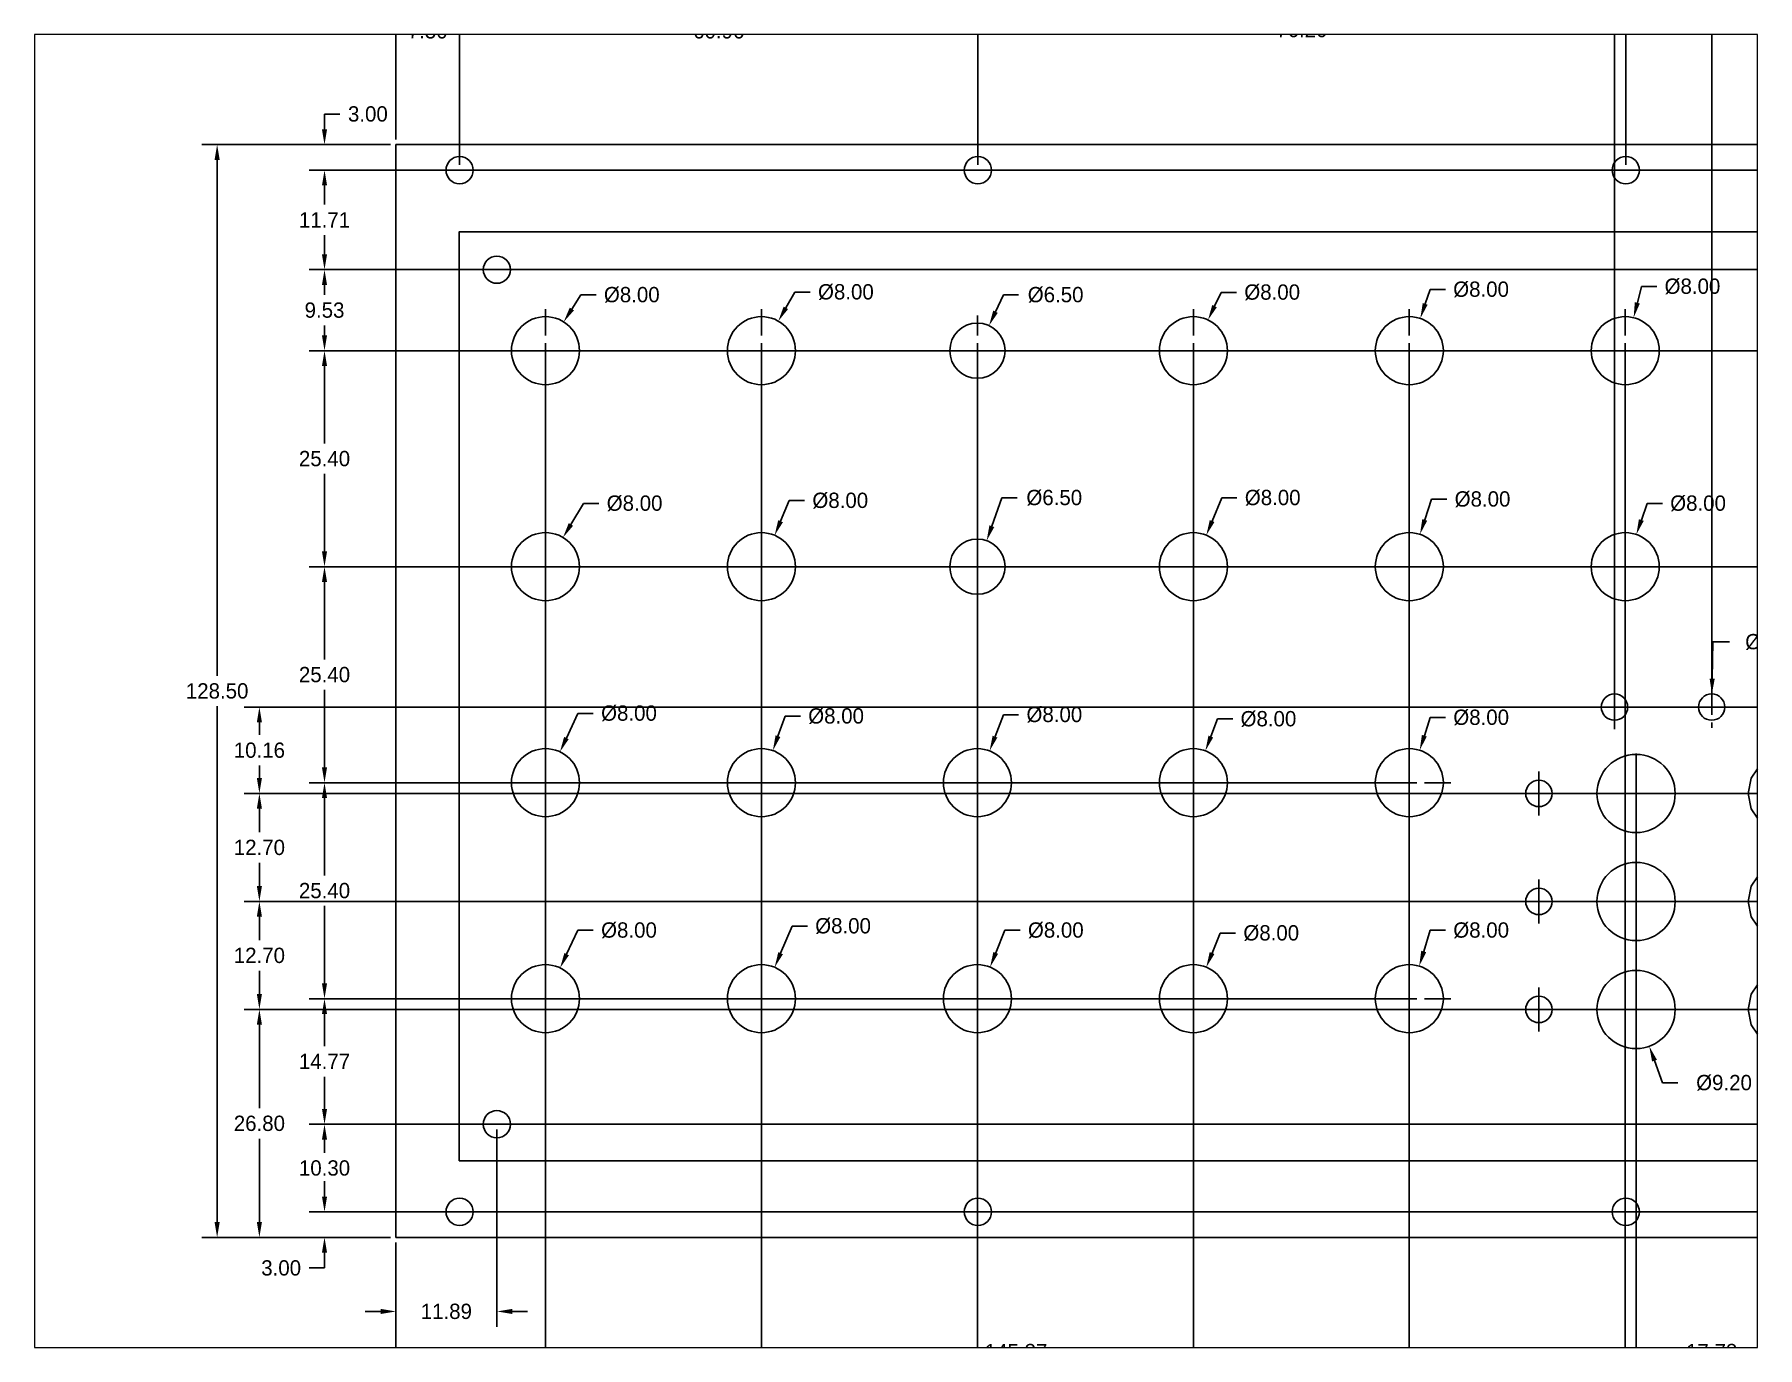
# Paper-space layout 'Sheet2' of a CAD drawing. Header units: millimetres. Extents: x 1.05 to 9.45, y 0.8 to 7.2.
# The model-space entities are those that its viewports show. They can reach past a viewport. Long polylines and large blocks are cut down to what shows.
import ezdxf

# ---------------------------------------------------------------- set-up
doc = ezdxf.new("R2010")
doc.units = ezdxf.units.MM
doc.header["$MEASUREMENT"] = 0
for name, color, linetype in [('Dimensions', 1, 'Continuous'), ('Dimensions 2', 1, 'Continuous'), ('Panel', 7, 'Continuous'), ('PCB', 5, 'Continuous')]:
    doc.layers.add(name, color=color, linetype=linetype)
doc.dimstyles.get("Standard").update_dxf_attribs({"dimscale": 10, "dimtxt": 0.18, "dimasz": 0.18, "dimexe": 0.18, "dimexo": 0.0625, "dimgap": 0.09, "dimtad": 0, "dimtih": 1, "dimtoh": 1, "dimzin": 0, "dimdsep": 46, "dimtxsty": 'Standard', "dimcen": -0.09, "dimadec": 0, "dimazin": 0, "dimtfac": 1, "dimtdec": 4, "dimtofl": 0, "dimtmove": 0, "dimatfit": 3, "dimfxl": 1, "dimtolj": 1, "dimtzin": 0, "dimarcsym": 0})

psp = doc.layouts.new('Sheet2')

msp = doc.modelspace()

# ---------------------------------------------------------------- blocks, each defined once
blk = doc.blocks.new('*D3')
at = {"layer": 'Defpoints', "color": 0}
for p in [(-7.44, 152.81), (-7.44, 128.5), (205.56, 128.5)]:
    blk.add_point(p, dxfattribs=at)
at = {"layer": 'Dimensions', "color": 0, "lineweight": -2}
for p, q in [((-7.44, 129.12), (-7.44, 154.61)), ((205.56, 129.12), (205.56, 154.61)), ((-5.64, 152.81), (94.26, 152.81)), ((203.76, 152.81), (103.86, 152.81))]:
    blk.add_line(p, q, dxfattribs=at)
at = {"layer": 'Dimensions', "color": 0}
for points in [[(-5.64, 153.11), (-5.64, 152.51), (-7.44, 152.81)], [(203.76, 152.51), (203.76, 153.11), (205.56, 152.81)]]:
    blk.add_solid(points, dxfattribs=at)
at = {"layer": 'Dimensions', "color": 0, "insert": (99.06, 152.81), "char_height": 1.8, "attachment_point": 5}
blk.add_mtext('\\A1;213.00', dxfattribs=at)
blk = doc.blocks.new('*D4')
at = {"layer": 'Defpoints', "color": 0}
for p in [(-7.44, 141.87), (-7.44, 128.5), (0.06, 125.5)]:
    blk.add_point(p, dxfattribs=at)
at = {"layer": 'Dimensions', "color": 0, "lineweight": -2}
for p, q in [((-9.24, 141.87), (-11.04, 141.87)), ((-7.44, 129.12), (-7.44, 143.67)), ((0.06, 126.12), (0.06, 143.67)), ((1.86, 141.87), (3.66, 141.87))]:
    blk.add_line(p, q, dxfattribs=at)
at = {"layer": 'Dimensions', "color": 0}
for points in [[(-9.24, 141.57), (-9.24, 142.17), (-7.44, 141.87)], [(1.86, 142.17), (1.86, 141.57), (0.06, 141.87)]]:
    blk.add_solid(points, dxfattribs=at)
at = {"layer": 'Dimensions', "color": 0, "insert": (-3.69, 141.87), "char_height": 1.8, "attachment_point": 5}
blk.add_mtext('\\A1;7.50', dxfattribs=at)
blk = doc.blocks.new('*D5')
at = {"layer": 'Defpoints', "color": 0}
for p in [(0.06, 141.87), (0.06, 125.5), (61.02, 125.5)]:
    blk.add_point(p, dxfattribs=at)
at = {"layer": 'Dimensions', "color": 0, "lineweight": -2}
for p, q in [((0.06, 126.12), (0.06, 143.67)), ((1.86, 141.87), (26.19, 141.87)), ((59.22, 141.87), (34.89, 141.87)), ((61.02, 126.12), (61.02, 143.67))]:
    blk.add_line(p, q, dxfattribs=at)
at = {"layer": 'Dimensions', "color": 0}
for points in [[(1.86, 142.17), (1.86, 141.57), (0.06, 141.87)], [(59.22, 141.57), (59.22, 142.17), (61.02, 141.87)]]:
    blk.add_solid(points, dxfattribs=at)
at = {"layer": 'Dimensions', "color": 0, "insert": (30.54, 141.87), "char_height": 1.8, "attachment_point": 5}
blk.add_mtext('\\A1;60.96', dxfattribs=at)
blk = doc.blocks.new('*D6')
at = {"layer": 'Defpoints', "color": 0}
for p in [(137.22, 142.02), (61.02, 125.5), (137.22, 125.5)]:
    blk.add_point(p, dxfattribs=at)
at = {"layer": 'Dimensions', "color": 0, "lineweight": -2}
for p, q in [((61.02, 126.12), (61.02, 143.82)), ((62.82, 142.02), (94.77, 142.02)), ((135.42, 142.02), (103.47, 142.02)), ((137.22, 126.12), (137.22, 143.82))]:
    blk.add_line(p, q, dxfattribs=at)
at = {"layer": 'Dimensions', "color": 0}
for points in [[(62.82, 142.32), (62.82, 141.72), (61.02, 142.02)], [(135.42, 141.72), (135.42, 142.32), (137.22, 142.02)]]:
    blk.add_solid(points, dxfattribs=at)
at = {"layer": 'Dimensions', "color": 0, "insert": (99.12, 142.02), "char_height": 1.8, "attachment_point": 5}
blk.add_mtext('\\A1;76.20', dxfattribs=at)
blk = doc.blocks.new('*D7')
at = {"layer": 'Defpoints', "color": 0}
for p in [(198.18, 142.02), (137.22, 125.5), (198.18, 125.5)]:
    blk.add_point(p, dxfattribs=at)
at = {"layer": 'Dimensions', "color": 0, "lineweight": -2}
for p, q in [((137.22, 126.12), (137.22, 143.82)), ((139.02, 142.02), (163.35, 142.02)), ((196.38, 142.02), (172.05, 142.02)), ((198.18, 126.12), (198.18, 143.82))]:
    blk.add_line(p, q, dxfattribs=at)
at = {"layer": 'Dimensions', "color": 0}
for points in [[(139.02, 142.32), (139.02, 141.72), (137.22, 142.02)], [(196.38, 141.72), (196.38, 142.32), (198.18, 142.02)]]:
    blk.add_solid(points, dxfattribs=at)
at = {"layer": 'Dimensions', "color": 0, "insert": (167.7, 142.02), "char_height": 1.8, "attachment_point": 5}
blk.add_mtext('\\A1;60.96', dxfattribs=at)
blk = doc.blocks.new('*D9')
at = {"layer": 'Defpoints', "color": 0}
for p in [(-15.83, 128.5), (-7.44, 128.5), (198.18, 125.5)]:
    blk.add_point(p, dxfattribs=at)
at = {"layer": 'Dimensions', "color": 0, "lineweight": -2}
for p, q in [((-15.83, 132.1), (-14.03, 132.1)), ((-15.83, 130.3), (-15.83, 132.1)), ((-8.07, 128.5), (-17.63, 128.5)), ((197.56, 125.5), (-17.63, 125.5)), ((-15.83, 123.7), (-15.83, 121.9))]:
    blk.add_line(p, q, dxfattribs=at)
at = {"layer": 'Dimensions', "color": 0}
for points in [[(-16.13, 130.3), (-15.53, 130.3), (-15.83, 128.5)], [(-15.53, 123.7), (-16.13, 123.7), (-15.83, 125.5)]]:
    blk.add_solid(points, dxfattribs=at)
at = {"layer": 'Dimensions', "color": 0, "insert": (-10.73, 132.1), "char_height": 1.8, "attachment_point": 5}
blk.add_mtext('\\A1;3.00', dxfattribs=at)
blk = doc.blocks.new('*D10')
at = {"layer": 'Defpoints', "color": 0}
for p in [(198.18, 125.5), (-15.83, 113.8), (193.68, 113.8)]:
    blk.add_point(p, dxfattribs=at)
at = {"layer": 'Dimensions', "color": 0, "lineweight": -2}
for p, q in [((197.56, 125.5), (-17.63, 125.5)), ((-15.83, 123.7), (-15.83, 121.45)), ((-15.83, 115.59), (-15.83, 117.85)), ((193.05, 113.8), (-17.63, 113.8))]:
    blk.add_line(p, q, dxfattribs=at)
at = {"layer": 'Dimensions', "color": 0}
for points in [[(-15.53, 123.7), (-16.13, 123.7), (-15.83, 125.5)], [(-16.13, 115.59), (-15.53, 115.59), (-15.83, 113.8)]]:
    blk.add_solid(points, dxfattribs=at)
at = {"layer": 'Dimensions', "color": 0, "insert": (-15.83, 119.65), "char_height": 1.8, "attachment_point": 5}
blk.add_mtext('\\A1;11.71', dxfattribs=at)
blk = doc.blocks.new('*D11')
at = {"layer": 'Defpoints', "color": 0}
for p in [(193.68, 113.8), (-15.83, 104.27), (177.8, 104.27)]:
    blk.add_point(p, dxfattribs=at)
at = {"layer": 'Dimensions', "color": 0, "lineweight": -2}
for p, q in [((193.05, 113.8), (-17.63, 113.8)), ((-15.83, 112), (-15.83, 110.83)), ((-15.83, 106.07), (-15.83, 107.23)), ((177.18, 104.27), (-17.63, 104.27))]:
    blk.add_line(p, q, dxfattribs=at)
at = {"layer": 'Dimensions', "color": 0}
for points in [[(-15.53, 112), (-16.13, 112), (-15.83, 113.8)], [(-16.13, 106.07), (-15.53, 106.07), (-15.83, 104.27)]]:
    blk.add_solid(points, dxfattribs=at)
at = {"layer": 'Dimensions', "color": 0, "insert": (-15.83, 109.03), "char_height": 1.8, "attachment_point": 5}
blk.add_mtext('\\A1;9.53', dxfattribs=at)
blk = doc.blocks.new('*D12')
at = {"layer": 'Defpoints', "color": 0}
for p in [(-15.83, 104.27), (177.8, 104.27), (157.48, 78.87)]:
    blk.add_point(p, dxfattribs=at)
at = {"layer": 'Dimensions', "color": 0, "lineweight": -2}
for p, q in [((177.18, 104.27), (-17.63, 104.27)), ((-15.83, 102.47), (-15.83, 93.37)), ((-15.83, 80.67), (-15.83, 89.77)), ((156.85, 78.87), (-17.63, 78.87))]:
    blk.add_line(p, q, dxfattribs=at)
at = {"layer": 'Dimensions', "color": 0}
for points in [[(-15.53, 102.47), (-16.13, 102.47), (-15.83, 104.27)], [(-16.13, 80.67), (-15.53, 80.67), (-15.83, 78.87)]]:
    blk.add_solid(points, dxfattribs=at)
at = {"layer": 'Dimensions', "color": 0, "insert": (-15.83, 91.57), "char_height": 1.8, "attachment_point": 5}
blk.add_mtext('\\A1;25.40', dxfattribs=at)
blk = doc.blocks.new('*D13')
at = {"layer": 'Defpoints', "color": 0}
for p in [(157.48, 78.87), (-15.83, 53.47), (111.76, 53.47)]:
    blk.add_point(p, dxfattribs=at)
at = {"layer": 'Dimensions', "color": 0, "lineweight": -2}
for p, q in [((156.85, 78.87), (-17.63, 78.87)), ((-15.83, 77.07), (-15.83, 67.97)), ((-15.83, 55.27), (-15.83, 64.37)), ((111.14, 53.47), (-17.63, 53.47))]:
    blk.add_line(p, q, dxfattribs=at)
at = {"layer": 'Dimensions', "color": 0}
for points in [[(-15.53, 77.07), (-16.13, 77.07), (-15.83, 78.87)], [(-16.13, 55.27), (-15.53, 55.27), (-15.83, 53.47)]]:
    blk.add_solid(points, dxfattribs=at)
at = {"layer": 'Dimensions', "color": 0, "insert": (-15.83, 66.17), "char_height": 1.8, "attachment_point": 5}
blk.add_mtext('\\A1;25.40', dxfattribs=at)
blk = doc.blocks.new('*D14')
at = {"layer": 'Defpoints', "color": 0}
for p in [(-15.83, 53.47), (111.76, 53.47), (111.76, 28.07)]:
    blk.add_point(p, dxfattribs=at)
at = {"layer": 'Dimensions', "color": 0, "lineweight": -2}
for p, q in [((111.14, 53.47), (-17.63, 53.47)), ((-15.83, 51.67), (-15.83, 42.57)), ((-15.83, 29.87), (-15.83, 38.97)), ((111.14, 28.07), (-17.63, 28.07))]:
    blk.add_line(p, q, dxfattribs=at)
at = {"layer": 'Dimensions', "color": 0}
for points in [[(-15.53, 51.67), (-16.13, 51.67), (-15.83, 53.47)], [(-16.13, 29.87), (-15.53, 29.87), (-15.83, 28.07)]]:
    blk.add_solid(points, dxfattribs=at)
at = {"layer": 'Dimensions', "color": 0, "insert": (-15.83, 40.77), "char_height": 1.8, "attachment_point": 5}
blk.add_mtext('\\A1;25.40', dxfattribs=at)
blk = doc.blocks.new('*D15')
at = {"layer": 'Defpoints', "color": 0}
for p in [(-15.83, 13.3), (193.68, 13.3), (198.18, 3)]:
    blk.add_point(p, dxfattribs=at)
at = {"layer": 'Dimensions', "color": 0, "lineweight": -2}
for p, q in [((193.05, 13.3), (-17.63, 13.3)), ((-15.83, 11.5), (-15.83, 9.95)), ((-15.83, 4.8), (-15.83, 6.35)), ((197.56, 3), (-17.63, 3))]:
    blk.add_line(p, q, dxfattribs=at)
at = {"layer": 'Dimensions', "color": 0}
for points in [[(-15.53, 11.5), (-16.13, 11.5), (-15.83, 13.3)], [(-16.13, 4.8), (-15.53, 4.8), (-15.83, 3)]]:
    blk.add_solid(points, dxfattribs=at)
at = {"layer": 'Dimensions', "color": 0, "insert": (-15.83, 8.15), "char_height": 1.8, "attachment_point": 5}
blk.add_mtext('\\A1;10.30', dxfattribs=at)
blk = doc.blocks.new('*D16')
at = {"layer": 'Defpoints', "color": 0}
for p in [(198.18, 3), (-15.83, 0), (-7.44, 0)]:
    blk.add_point(p, dxfattribs=at)
at = {"layer": 'Dimensions', "color": 0, "lineweight": -2}
for p, q in [((-15.83, 4.8), (-15.83, 6.6)), ((197.56, 3), (-17.63, 3)), ((-8.06, 0), (-17.63, 0)), ((-15.83, -1.8), (-15.83, -3.6)), ((-15.83, -3.6), (-17.63, -3.6))]:
    blk.add_line(p, q, dxfattribs=at)
at = {"layer": 'Dimensions', "color": 0}
for points in [[(-16.13, 4.8), (-15.53, 4.8), (-15.83, 3)], [(-15.53, -1.8), (-16.13, -1.8), (-15.83, 0)]]:
    blk.add_solid(points, dxfattribs=at)
at = {"layer": 'Dimensions', "color": 0, "insert": (-20.93, -3.6), "char_height": 1.8, "attachment_point": 5}
blk.add_mtext('\\A1;3.00', dxfattribs=at)
blk = doc.blocks.new('*D17')
at = {"layer": 'Defpoints', "color": 0}
for p in [(-28.46, 128.5), (-7.44, 128.5), (-7.44, 0)]:
    blk.add_point(p, dxfattribs=at)
at = {"layer": 'Dimensions', "color": 0, "lineweight": -2}
for p, q in [((-8.06, 128.5), (-30.26, 128.5)), ((-28.46, 126.7), (-28.46, 66.05)), ((-28.46, 1.8), (-28.46, 62.45)), ((-8.06, 0), (-30.26, 0))]:
    blk.add_line(p, q, dxfattribs=at)
at = {"layer": 'Dimensions', "color": 0}
for points in [[(-28.16, 126.7), (-28.76, 126.7), (-28.46, 128.5)], [(-28.76, 1.8), (-28.16, 1.8), (-28.46, 0)]]:
    blk.add_solid(points, dxfattribs=at)
at = {"layer": 'Dimensions', "color": 0, "insert": (-28.46, 64.25), "char_height": 1.8, "attachment_point": 5}
blk.add_mtext('\\A1;128.50', dxfattribs=at)
blk = doc.blocks.new('*D18')
at = {"layer": 'Defpoints', "color": 0}
for p in [(4.45, 13.3), (-7.44, 0), (-7.44, -8.71)]:
    blk.add_point(p, dxfattribs=at)
at = {"layer": 'Dimensions', "color": 0, "lineweight": -2}
for p, q in [((4.45, 12.68), (4.45, -10.51)), ((-7.44, -0.62), (-7.44, -10.51)), ((-9.24, -8.71), (-11.04, -8.71)), ((6.25, -8.71), (8.05, -8.71))]:
    blk.add_line(p, q, dxfattribs=at)
at = {"layer": 'Dimensions', "color": 0}
for points in [[(-9.24, -9.01), (-9.24, -8.41), (-7.44, -8.71)], [(6.25, -8.41), (6.25, -9.01), (4.45, -8.71)]]:
    blk.add_solid(points, dxfattribs=at)
at = {"layer": 'Dimensions', "color": 0, "insert": (-1.5, -8.71), "char_height": 1.8, "attachment_point": 5}
blk.add_mtext('\\A1;11.89', dxfattribs=at)
blk = doc.blocks.new('*D20')
at = {"layer": 'Defpoints', "color": 0}
for p in [(10.16, 104.27), (-7.44, 0), (-7.44, -18.59)]:
    blk.add_point(p, dxfattribs=at)
at = {"layer": 'Dimensions', "color": 0, "lineweight": -2}
for p, q in [((10.16, 103.64), (10.16, -20.39)), ((-7.44, -0.62), (-7.44, -20.39)), ((-5.64, -18.59), (-2.69, -18.59)), ((8.36, -18.59), (5.41, -18.59))]:
    blk.add_line(p, q, dxfattribs=at)
at = {"layer": 'Dimensions', "color": 0}
for points in [[(-5.64, -18.29), (-5.64, -18.89), (-7.44, -18.59)], [(8.36, -18.89), (8.36, -18.29), (10.16, -18.59)]]:
    blk.add_solid(points, dxfattribs=at)
at = {"layer": 'Dimensions', "color": 0, "insert": (1.36, -18.59), "char_height": 1.8, "attachment_point": 5}
blk.add_mtext('\\A1;17.60', dxfattribs=at)
blk = doc.blocks.new('*D21')
at = {"layer": 'Defpoints', "color": 0}
for p in [(10.16, 104.27), (35.56, 104.27), (35.56, -14.59)]:
    blk.add_point(p, dxfattribs=at)
at = {"layer": 'Dimensions', "color": 0, "lineweight": -2}
for p, q in [((10.16, 103.64), (10.16, -16.39)), ((35.56, 103.64), (35.56, -16.39)), ((11.96, -14.59), (18.51, -14.59)), ((33.76, -14.59), (27.21, -14.59))]:
    blk.add_line(p, q, dxfattribs=at)
at = {"layer": 'Dimensions', "color": 0}
for points in [[(11.96, -14.29), (11.96, -14.89), (10.16, -14.59)], [(33.76, -14.89), (33.76, -14.29), (35.56, -14.59)]]:
    blk.add_solid(points, dxfattribs=at)
at = {"layer": 'Dimensions', "color": 0, "insert": (22.86, -14.59), "char_height": 1.8, "attachment_point": 5}
blk.add_mtext('\\A1;25.40', dxfattribs=at)
blk = doc.blocks.new('*D22')
at = {"layer": 'Defpoints', "color": 0}
for p in [(35.56, 104.27), (60.96, 104.27), (60.96, -14.59)]:
    blk.add_point(p, dxfattribs=at)
at = {"layer": 'Dimensions', "color": 0, "lineweight": -2}
for p, q in [((35.56, 103.64), (35.56, -16.39)), ((60.96, 103.64), (60.96, -16.39)), ((37.36, -14.59), (43.91, -14.59)), ((59.16, -14.59), (52.61, -14.59))]:
    blk.add_line(p, q, dxfattribs=at)
at = {"layer": 'Dimensions', "color": 0}
for points in [[(37.36, -14.29), (37.36, -14.89), (35.56, -14.59)], [(59.16, -14.89), (59.16, -14.29), (60.96, -14.59)]]:
    blk.add_solid(points, dxfattribs=at)
at = {"layer": 'Dimensions', "color": 0, "insert": (48.26, -14.59), "char_height": 1.8, "attachment_point": 5}
blk.add_mtext('\\A1;25.40', dxfattribs=at)
blk = doc.blocks.new('*D23')
at = {"layer": 'Defpoints', "color": 0}
for p in [(60.96, 104.27), (86.36, 104.27), (86.36, -14.44)]:
    blk.add_point(p, dxfattribs=at)
at = {"layer": 'Dimensions', "color": 0, "lineweight": -2}
for p, q in [((60.96, 103.64), (60.96, -16.24)), ((86.36, 103.64), (86.36, -16.24)), ((62.76, -14.44), (69.31, -14.44)), ((84.56, -14.44), (78.01, -14.44))]:
    blk.add_line(p, q, dxfattribs=at)
at = {"layer": 'Dimensions', "color": 0}
for points in [[(62.76, -14.14), (62.76, -14.74), (60.96, -14.44)], [(84.56, -14.74), (84.56, -14.14), (86.36, -14.44)]]:
    blk.add_solid(points, dxfattribs=at)
at = {"layer": 'Dimensions', "color": 0, "insert": (73.66, -14.44), "char_height": 1.8, "attachment_point": 5}
blk.add_mtext('\\A1;25.40', dxfattribs=at)
blk = doc.blocks.new('*D24')
at = {"layer": 'Defpoints', "color": 0}
for p in [(86.36, 104.27), (111.76, 104.27), (86.36, -14.44)]:
    blk.add_point(p, dxfattribs=at)
at = {"layer": 'Dimensions', "color": 0, "lineweight": -2}
for p, q in [((86.36, 103.64), (86.36, -16.24)), ((111.76, 103.64), (111.76, -16.24)), ((88.16, -14.44), (94.71, -14.44)), ((109.96, -14.44), (103.41, -14.44))]:
    blk.add_line(p, q, dxfattribs=at)
at = {"layer": 'Dimensions', "color": 0}
for points in [[(88.16, -14.14), (88.16, -14.74), (86.36, -14.44)], [(109.96, -14.74), (109.96, -14.14), (111.76, -14.44)]]:
    blk.add_solid(points, dxfattribs=at)
at = {"layer": 'Dimensions', "color": 0, "insert": (99.06, -14.44), "char_height": 1.8, "attachment_point": 5}
blk.add_mtext('\\A1;25.40', dxfattribs=at)
blk = doc.blocks.new('*D25')
at = {"layer": 'Defpoints', "color": 0}
for p in [(111.76, 104.27), (137.16, 104.27), (111.76, -14.44)]:
    blk.add_point(p, dxfattribs=at)
at = {"layer": 'Dimensions', "color": 0, "lineweight": -2}
for p, q in [((111.76, 103.64), (111.76, -16.24)), ((137.16, 103.64), (137.16, -16.24)), ((113.56, -14.44), (120.11, -14.44)), ((135.36, -14.44), (128.81, -14.44))]:
    blk.add_line(p, q, dxfattribs=at)
at = {"layer": 'Dimensions', "color": 0}
for points in [[(113.56, -14.14), (113.56, -14.74), (111.76, -14.44)], [(135.36, -14.74), (135.36, -14.14), (137.16, -14.44)]]:
    blk.add_solid(points, dxfattribs=at)
at = {"layer": 'Dimensions', "color": 0, "insert": (124.46, -14.44), "char_height": 1.8, "attachment_point": 5}
blk.add_mtext('\\A1;25.40', dxfattribs=at)
blk = doc.blocks.new('*D26')
at = {"layer": 'Defpoints', "color": 0}
for p in [(137.16, 104.27), (157.48, 104.27), (137.16, -14.44)]:
    blk.add_point(p, dxfattribs=at)
at = {"layer": 'Dimensions', "color": 0, "lineweight": -2}
for p, q in [((137.16, 103.64), (137.16, -16.24)), ((157.48, 103.64), (157.48, -16.24)), ((138.96, -14.44), (142.97, -14.44)), ((155.68, -14.44), (151.67, -14.44))]:
    blk.add_line(p, q, dxfattribs=at)
at = {"layer": 'Dimensions', "color": 0}
for points in [[(138.96, -14.14), (138.96, -14.74), (137.16, -14.44)], [(155.68, -14.74), (155.68, -14.14), (157.48, -14.44)]]:
    blk.add_solid(points, dxfattribs=at)
at = {"layer": 'Dimensions', "color": 0, "insert": (147.32, -14.44), "char_height": 1.8, "attachment_point": 5}
blk.add_mtext('\\A1;20.32', dxfattribs=at)
blk = doc.blocks.new('*D29')
at = {"layer": 'Defpoints', "color": 0}
for p in [(158.75, 62.36), (-23.49, 52.2), (156.21, 52.2)]:
    blk.add_point(p, dxfattribs=at)
at = {"layer": 'Dimensions 2', "color": 0, "lineweight": -2}
for p, q in [((158.12, 62.36), (-25.29, 62.36)), ((-23.49, 60.56), (-23.49, 59.08)), ((-23.49, 54), (-23.49, 55.48)), ((155.59, 52.2), (-25.29, 52.2))]:
    blk.add_line(p, q, dxfattribs=at)
at = {"layer": 'Dimensions 2', "color": 0}
for points in [[(-23.19, 60.56), (-23.79, 60.56), (-23.49, 62.36)], [(-23.79, 54), (-23.19, 54), (-23.49, 52.2)]]:
    blk.add_solid(points, dxfattribs=at)
at = {"layer": 'Dimensions 2', "color": 0, "insert": (-23.49, 57.28), "char_height": 1.8, "attachment_point": 5}
blk.add_mtext('\\A1;10.16', dxfattribs=at)
blk = doc.blocks.new('*D30')
at = {"layer": 'Defpoints', "color": 0}
for p in [(156.21, 52.2), (-23.49, 39.5), (156.21, 39.5)]:
    blk.add_point(p, dxfattribs=at)
at = {"layer": 'Dimensions 2', "color": 0, "lineweight": -2}
for p, q in [((155.59, 52.2), (-25.29, 52.2)), ((-23.49, 50.4), (-23.49, 47.65)), ((-23.49, 41.3), (-23.49, 44.05)), ((155.59, 39.5), (-25.29, 39.5))]:
    blk.add_line(p, q, dxfattribs=at)
at = {"layer": 'Dimensions 2', "color": 0}
for points in [[(-23.19, 50.4), (-23.79, 50.4), (-23.49, 52.2)], [(-23.79, 41.3), (-23.19, 41.3), (-23.49, 39.5)]]:
    blk.add_solid(points, dxfattribs=at)
at = {"layer": 'Dimensions 2', "color": 0, "insert": (-23.49, 45.85), "char_height": 1.8, "attachment_point": 5}
blk.add_mtext('\\A1;12.70', dxfattribs=at)
blk = doc.blocks.new('*D31')
at = {"layer": 'Defpoints', "color": 0}
for p in [(-23.49, 39.5), (156.21, 39.5), (156.21, 26.8)]:
    blk.add_point(p, dxfattribs=at)
at = {"layer": 'Dimensions 2', "color": 0, "lineweight": -2}
for p, q in [((155.59, 39.5), (-25.29, 39.5)), ((-23.49, 37.7), (-23.49, 34.95)), ((-23.49, 28.6), (-23.49, 31.35)), ((155.59, 26.8), (-25.29, 26.8))]:
    blk.add_line(p, q, dxfattribs=at)
at = {"layer": 'Dimensions 2', "color": 0}
for points in [[(-23.19, 37.7), (-23.79, 37.7), (-23.49, 39.5)], [(-23.79, 28.6), (-23.19, 28.6), (-23.49, 26.8)]]:
    blk.add_solid(points, dxfattribs=at)
at = {"layer": 'Dimensions 2', "color": 0, "insert": (-23.49, 33.15), "char_height": 1.8, "attachment_point": 5}
blk.add_mtext('\\A1;12.70', dxfattribs=at)
blk = doc.blocks.new('*D32')
at = {"layer": 'Defpoints', "color": 0}
for p in [(-7.44, 143.93), (-7.44, 128.5), (135.89, 62.36)]:
    blk.add_point(p, dxfattribs=at)
at = {"layer": 'Dimensions 2', "color": 0, "lineweight": -2}
for p, q in [((-7.44, 129.12), (-7.44, 145.73)), ((-5.64, 143.93), (59.13, 143.93)), ((134.09, 143.93), (69.33, 143.93)), ((135.89, 62.98), (135.89, 145.73))]:
    blk.add_line(p, q, dxfattribs=at)
at = {"layer": 'Dimensions 2', "color": 0}
for points in [[(-5.64, 144.23), (-5.64, 143.63), (-7.44, 143.93)], [(134.09, 143.63), (134.09, 144.23), (135.89, 143.93)]]:
    blk.add_solid(points, dxfattribs=at)
at = {"layer": 'Dimensions 2', "color": 0, "insert": (64.23, 143.93), "char_height": 1.8, "attachment_point": 5}
blk.add_mtext('\\A1;143.33', dxfattribs=at)
blk = doc.blocks.new('*D33')
at = {"layer": 'Defpoints', "color": 0}
for p in [(138.43, 52.2), (-7.44, 0), (-7.44, -13.44)]:
    blk.add_point(p, dxfattribs=at)
at = {"layer": 'Dimensions 2', "color": 0, "lineweight": -2}
for p, q in [((138.43, 51.58), (138.43, -15.24)), ((-7.44, -0.62), (-7.44, -15.24)), ((-5.64, -13.44), (60.39, -13.44)), ((136.63, -13.44), (70.59, -13.44))]:
    blk.add_line(p, q, dxfattribs=at)
at = {"layer": 'Dimensions 2', "color": 0}
for points in [[(-5.64, -13.14), (-5.64, -13.74), (-7.44, -13.44)], [(136.63, -13.74), (136.63, -13.14), (138.43, -13.44)]]:
    blk.add_solid(points, dxfattribs=at)
at = {"layer": 'Dimensions 2', "color": 0, "insert": (65.5, -13.44), "char_height": 1.8, "attachment_point": 5}
blk.add_mtext('\\A1;145.87', dxfattribs=at)
blk = doc.blocks.new('*D42')
at = {"layer": 'Defpoints', "color": 0}
for p in [(12.3, 107.65), (8.02, 100.89)]:
    blk.add_point(p, dxfattribs=at)
at = {"layer": 'Dimensions', "color": 0, "lineweight": -2}
for p, q in [((14.31, 110.83), (13.26, 109.17)), ((16.11, 110.83), (14.31, 110.83))]:
    blk.add_line(p, q, dxfattribs=at)
at = {"layer": 'Dimensions', "color": 0}
for p, q in [((10.16, 106.07), (10.16, 109.17)), ((8.36, 104.27), (5.26, 104.27)), ((9.26, 104.27), (11.06, 104.27)), ((10.16, 103.37), (10.16, 105.17)), ((11.96, 104.27), (15.06, 104.27)), ((10.16, 102.47), (10.16, 99.37))]:
    blk.add_line(p, q, dxfattribs=at)
blk.add_solid([(13.01, 109.33), (13.51, 109.01), (12.3, 107.65)], dxfattribs=at)
at = {"layer": 'Dimensions', "color": 0, "insert": (20.31, 110.83), "char_height": 1.8, "attachment_point": 5}
blk.add_mtext('\\A1;%%c8.00', dxfattribs=at)
blk = doc.blocks.new('*D43')
at = {"layer": 'Defpoints', "color": 0}
for p in [(62.33, 107.22), (59.59, 101.32)]:
    blk.add_point(p, dxfattribs=at)
at = {"layer": 'Dimensions', "color": 0, "lineweight": -2}
for p, q in [((64.01, 110.83), (63.09, 108.85)), ((65.81, 110.83), (64.01, 110.83))]:
    blk.add_line(p, q, dxfattribs=at)
at = {"layer": 'Dimensions', "color": 0}
for p, q in [((60.96, 106.07), (60.96, 108.42)), ((59.16, 104.27), (56.81, 104.27)), ((60.06, 104.27), (61.86, 104.27)), ((60.96, 103.37), (60.96, 105.17)), ((62.76, 104.27), (65.11, 104.27)), ((60.96, 102.47), (60.96, 100.12))]:
    blk.add_line(p, q, dxfattribs=at)
blk.add_solid([(62.82, 108.98), (63.36, 108.72), (62.33, 107.22)], dxfattribs=at)
at = {"layer": 'Dimensions', "color": 0, "insert": (70.16, 110.83), "char_height": 1.8, "attachment_point": 5}
blk.add_mtext('\\A1;%%c6.50', dxfattribs=at)
blk = doc.blocks.new('*D44')
at = {"layer": 'Defpoints', "color": 0}
for p in [(62.05, 81.93), (59.87, 75.81)]:
    blk.add_point(p, dxfattribs=at)
at = {"layer": 'Dimensions', "color": 0, "lineweight": -2}
for p, q in [((63.85, 86.97), (62.66, 83.63)), ((65.65, 86.97), (63.85, 86.97))]:
    blk.add_line(p, q, dxfattribs=at)
at = {"layer": 'Dimensions', "color": 0}
for p, q in [((60.96, 80.67), (60.96, 83.02)), ((60.96, 77.97), (60.96, 79.77)), ((59.16, 78.87), (56.81, 78.87)), ((60.06, 78.87), (61.86, 78.87)), ((60.96, 77.07), (60.96, 74.72)), ((62.76, 78.87), (65.11, 78.87))]:
    blk.add_line(p, q, dxfattribs=at)
blk.add_solid([(62.37, 83.73), (62.94, 83.53), (62.05, 81.93)], dxfattribs=at)
at = {"layer": 'Dimensions', "color": 0, "insert": (70, 86.97), "char_height": 1.8, "attachment_point": 5}
blk.add_mtext('\\A1;%%c6.50', dxfattribs=at)
blk = doc.blocks.new('*D45')
at = {"layer": 'Defpoints', "color": 0}
for p in [(158.71, 107.28), (156.25, 101.26)]:
    blk.add_point(p, dxfattribs=at)
at = {"layer": 'Dimensions', "color": 0, "lineweight": -2}
for p, q in [((160.29, 111.16), (159.39, 108.95)), ((162.09, 111.16), (160.29, 111.16))]:
    blk.add_line(p, q, dxfattribs=at)
at = {"layer": 'Dimensions', "color": 0}
for p, q in [((157.48, 106.07), (157.48, 108.42)), ((155.68, 104.27), (153.33, 104.27)), ((156.58, 104.27), (158.38, 104.27)), ((157.48, 103.37), (157.48, 105.17)), ((159.28, 104.27), (161.63, 104.27)), ((157.48, 102.47), (157.48, 100.12))]:
    blk.add_line(p, q, dxfattribs=at)
blk.add_solid([(159.11, 109.06), (159.66, 108.83), (158.71, 107.28)], dxfattribs=at)
at = {"layer": 'Dimensions', "color": 0, "insert": (166.44, 111.16), "char_height": 1.8, "attachment_point": 5}
blk.add_mtext('\\A1;%%c6.50', dxfattribs=at)
blk = doc.blocks.new('*D46')
at = {"layer": 'Defpoints', "color": 0}
for p in [(158.6, 81.92), (156.36, 75.82)]:
    blk.add_point(p, dxfattribs=at)
at = {"layer": 'Dimensions', "color": 0, "lineweight": -2}
for p, q in [((160.45, 86.97), (159.22, 83.61)), ((162.25, 86.97), (160.45, 86.97))]:
    blk.add_line(p, q, dxfattribs=at)
at = {"layer": 'Dimensions', "color": 0}
for p, q in [((157.48, 80.67), (157.48, 83.02)), ((157.48, 77.97), (157.48, 79.77)), ((155.68, 78.87), (153.33, 78.87)), ((156.58, 78.87), (158.38, 78.87)), ((157.48, 77.07), (157.48, 74.72)), ((159.28, 78.87), (161.63, 78.87))]:
    blk.add_line(p, q, dxfattribs=at)
blk.add_solid([(158.94, 83.71), (159.5, 83.51), (158.6, 81.92)], dxfattribs=at)
at = {"layer": 'Dimensions', "color": 0, "insert": (166.6, 86.97), "char_height": 1.8, "attachment_point": 5}
blk.add_mtext('\\A1;%%c6.50', dxfattribs=at)
blk = doc.blocks.new('*D47')
at = {"layer": 'Defpoints', "color": 0}
for p in [(37.54, 107.74), (33.58, 100.8)]:
    blk.add_point(p, dxfattribs=at)
at = {"layer": 'Dimensions', "color": 0, "lineweight": -2}
for p, q in [((39.49, 111.16), (38.43, 109.31)), ((41.29, 111.16), (39.49, 111.16))]:
    blk.add_line(p, q, dxfattribs=at)
at = {"layer": 'Dimensions', "color": 0}
for p, q in [((35.56, 106.07), (35.56, 109.17)), ((33.76, 104.27), (30.66, 104.27)), ((34.66, 104.27), (36.46, 104.27)), ((35.56, 103.37), (35.56, 105.17)), ((37.36, 104.27), (40.46, 104.27)), ((35.56, 102.47), (35.56, 99.37))]:
    blk.add_line(p, q, dxfattribs=at)
blk.add_solid([(38.17, 109.46), (38.69, 109.16), (37.54, 107.74)], dxfattribs=at)
at = {"layer": 'Dimensions', "color": 0, "insert": (45.49, 111.16), "char_height": 1.8, "attachment_point": 5}
blk.add_mtext('\\A1;%%c8.00', dxfattribs=at)
blk = doc.blocks.new('*D48')
at = {"layer": 'Defpoints', "color": 0}
for p in [(88.08, 107.88), (84.64, 100.66)]:
    blk.add_point(p, dxfattribs=at)
at = {"layer": 'Dimensions', "color": 0, "lineweight": -2}
for p, q in [((89.63, 111.13), (88.85, 109.51)), ((91.43, 111.13), (89.63, 111.13))]:
    blk.add_line(p, q, dxfattribs=at)
at = {"layer": 'Dimensions', "color": 0}
for p, q in [((86.36, 106.07), (86.36, 109.17)), ((84.56, 104.27), (81.46, 104.27)), ((85.46, 104.27), (87.26, 104.27)), ((86.36, 103.37), (86.36, 105.17)), ((88.16, 104.27), (91.26, 104.27)), ((86.36, 102.47), (86.36, 99.37))]:
    blk.add_line(p, q, dxfattribs=at)
blk.add_solid([(88.58, 109.64), (89.12, 109.38), (88.08, 107.88)], dxfattribs=at)
at = {"layer": 'Dimensions', "color": 0, "insert": (95.63, 111.13), "char_height": 1.8, "attachment_point": 5}
blk.add_mtext('\\A1;%%c8.00', dxfattribs=at)
blk = doc.blocks.new('*D49')
at = {"layer": 'Defpoints', "color": 0}
for p in [(113.05, 108.06), (110.47, 100.48)]:
    blk.add_point(p, dxfattribs=at)
at = {"layer": 'Dimensions', "color": 0, "lineweight": -2}
for p, q in [((114.2, 111.47), (113.63, 109.76)), ((116, 111.47), (114.2, 111.47))]:
    blk.add_line(p, q, dxfattribs=at)
at = {"layer": 'Dimensions', "color": 0}
for p, q in [((111.76, 106.07), (111.76, 109.17)), ((109.96, 104.27), (106.86, 104.27)), ((110.86, 104.27), (112.66, 104.27)), ((111.76, 103.37), (111.76, 105.17)), ((113.56, 104.27), (116.66, 104.27)), ((111.76, 102.47), (111.76, 99.37))]:
    blk.add_line(p, q, dxfattribs=at)
blk.add_solid([(113.34, 109.86), (113.91, 109.67), (113.05, 108.06)], dxfattribs=at)
at = {"layer": 'Dimensions', "color": 0, "insert": (120.2, 111.47), "char_height": 1.8, "attachment_point": 5}
blk.add_mtext('\\A1;%%c8.00', dxfattribs=at)
blk = doc.blocks.new('*D50')
at = {"layer": 'Defpoints', "color": 0}
for p in [(138.14, 108.15), (136.18, 100.39)]:
    blk.add_point(p, dxfattribs=at)
at = {"layer": 'Dimensions', "color": 0, "lineweight": -2}
for p, q in [((139.06, 111.82), (138.58, 109.89)), ((140.86, 111.82), (139.06, 111.82))]:
    blk.add_line(p, q, dxfattribs=at)
at = {"layer": 'Dimensions', "color": 0}
for p, q in [((137.16, 106.07), (137.16, 109.17)), ((135.36, 104.27), (132.26, 104.27)), ((136.26, 104.27), (138.06, 104.27)), ((137.16, 103.37), (137.16, 105.17)), ((138.96, 104.27), (142.06, 104.27)), ((137.16, 102.47), (137.16, 99.37))]:
    blk.add_line(p, q, dxfattribs=at)
blk.add_solid([(138.28, 109.97), (138.87, 109.82), (138.14, 108.15)], dxfattribs=at)
at = {"layer": 'Dimensions', "color": 0, "insert": (145.06, 111.82), "char_height": 1.8, "attachment_point": 5}
blk.add_mtext('\\A1;%%c8.00', dxfattribs=at)
blk = doc.blocks.new('*D52')
at = {"layer": 'Defpoints', "color": 0}
for p in [(12.22, 82.3), (8.1, 75.44)]:
    blk.add_point(p, dxfattribs=at)
at = {"layer": 'Dimensions', "color": 0, "lineweight": -2}
for p, q in [((14.64, 86.31), (13.15, 83.84)), ((16.44, 86.31), (14.64, 86.31))]:
    blk.add_line(p, q, dxfattribs=at)
at = {"layer": 'Dimensions', "color": 0}
for p, q in [((10.16, 80.67), (10.16, 83.77)), ((10.16, 77.97), (10.16, 79.77)), ((8.36, 78.87), (5.26, 78.87)), ((9.26, 78.87), (11.06, 78.87)), ((10.16, 77.07), (10.16, 73.97)), ((11.96, 78.87), (15.06, 78.87))]:
    blk.add_line(p, q, dxfattribs=at)
blk.add_solid([(12.89, 83.99), (13.41, 83.68), (12.22, 82.3)], dxfattribs=at)
at = {"layer": 'Dimensions', "color": 0, "insert": (20.64, 86.31), "char_height": 1.8, "attachment_point": 5}
blk.add_mtext('\\A1;%%c8.00', dxfattribs=at)
blk = doc.blocks.new('*D53')
at = {"layer": 'Defpoints', "color": 0}
for p in [(37.11, 82.56), (34.01, 75.18)]:
    blk.add_point(p, dxfattribs=at)
at = {"layer": 'Dimensions', "color": 0, "lineweight": -2}
for p, q in [((38.83, 86.64), (37.81, 84.22)), ((40.63, 86.64), (38.83, 86.64))]:
    blk.add_line(p, q, dxfattribs=at)
at = {"layer": 'Dimensions', "color": 0}
for p, q in [((35.56, 80.67), (35.56, 83.77)), ((35.56, 77.97), (35.56, 79.77)), ((33.76, 78.87), (30.66, 78.87)), ((34.66, 78.87), (36.46, 78.87)), ((35.56, 77.07), (35.56, 73.97)), ((37.36, 78.87), (40.46, 78.87))]:
    blk.add_line(p, q, dxfattribs=at)
blk.add_solid([(37.53, 84.33), (38.09, 84.1), (37.11, 82.56)], dxfattribs=at)
at = {"layer": 'Dimensions', "color": 0, "insert": (44.83, 86.64), "char_height": 1.8, "attachment_point": 5}
blk.add_mtext('\\A1;%%c8.00', dxfattribs=at)
blk = doc.blocks.new('*D54')
at = {"layer": 'Defpoints', "color": 0}
for p in [(87.88, 82.57), (84.84, 75.17)]:
    blk.add_point(p, dxfattribs=at)
at = {"layer": 'Dimensions', "color": 0, "lineweight": -2}
for p, q in [((89.69, 86.97), (88.56, 84.23)), ((91.49, 86.97), (89.69, 86.97))]:
    blk.add_line(p, q, dxfattribs=at)
at = {"layer": 'Dimensions', "color": 0}
for p, q in [((86.36, 80.67), (86.36, 83.77)), ((86.36, 77.97), (86.36, 79.77)), ((84.56, 78.87), (81.46, 78.87)), ((85.46, 78.87), (87.26, 78.87)), ((86.36, 77.07), (86.36, 73.97)), ((88.16, 78.87), (91.26, 78.87))]:
    blk.add_line(p, q, dxfattribs=at)
blk.add_solid([(88.29, 84.35), (88.84, 84.12), (87.88, 82.57)], dxfattribs=at)
at = {"layer": 'Dimensions', "color": 0, "insert": (95.69, 86.97), "char_height": 1.8, "attachment_point": 5}
blk.add_mtext('\\A1;%%c8.00', dxfattribs=at)
blk = doc.blocks.new('*D55')
at = {"layer": 'Defpoints', "color": 0}
for p in [(113.01, 82.67), (110.51, 75.07)]:
    blk.add_point(p, dxfattribs=at)
at = {"layer": 'Dimensions', "color": 0, "lineweight": -2}
for p, q in [((114.37, 86.8), (113.57, 84.38)), ((116.17, 86.8), (114.37, 86.8))]:
    blk.add_line(p, q, dxfattribs=at)
at = {"layer": 'Dimensions', "color": 0}
for p, q in [((111.76, 80.67), (111.76, 83.77)), ((111.76, 77.97), (111.76, 79.77)), ((109.96, 78.87), (106.86, 78.87)), ((110.86, 78.87), (112.66, 78.87)), ((111.76, 77.07), (111.76, 73.97)), ((113.56, 78.87), (116.66, 78.87))]:
    blk.add_line(p, q, dxfattribs=at)
blk.add_solid([(113.29, 84.47), (113.86, 84.28), (113.01, 82.67)], dxfattribs=at)
at = {"layer": 'Dimensions', "color": 0, "insert": (120.37, 86.8), "char_height": 1.8, "attachment_point": 5}
blk.add_mtext('\\A1;%%c8.00', dxfattribs=at)
blk = doc.blocks.new('*D56')
at = {"layer": 'Defpoints', "color": 0}
for p in [(138.46, 82.65), (135.86, 75.09)]:
    blk.add_point(p, dxfattribs=at)
at = {"layer": 'Dimensions', "color": 0, "lineweight": -2}
for p, q in [((139.72, 86.31), (139.05, 84.35)), ((141.52, 86.31), (139.72, 86.31))]:
    blk.add_line(p, q, dxfattribs=at)
at = {"layer": 'Dimensions', "color": 0}
for p, q in [((137.16, 80.67), (137.16, 83.77)), ((137.16, 77.97), (137.16, 79.77)), ((135.36, 78.87), (132.26, 78.87)), ((136.26, 78.87), (138.06, 78.87)), ((137.16, 77.07), (137.16, 73.97)), ((138.96, 78.87), (142.06, 78.87))]:
    blk.add_line(p, q, dxfattribs=at)
blk.add_solid([(138.76, 84.45), (139.33, 84.26), (138.46, 82.65)], dxfattribs=at)
at = {"layer": 'Dimensions', "color": 0, "insert": (145.72, 86.31), "char_height": 1.8, "attachment_point": 5}
blk.add_mtext('\\A1;%%c8.00', dxfattribs=at)
blk = doc.blocks.new('*D57')
at = {"layer": 'Defpoints', "color": 0}
for p in [(11.86, 57.09), (8.46, 49.85)]:
    blk.add_point(p, dxfattribs=at)
at = {"layer": 'Dimensions', "color": 0, "lineweight": -2}
for p, q in [((13.98, 61.62), (12.62, 58.72)), ((15.78, 61.62), (13.98, 61.62))]:
    blk.add_line(p, q, dxfattribs=at)
at = {"layer": 'Dimensions', "color": 0}
for p, q in [((10.16, 55.27), (10.16, 58.37)), ((8.36, 53.47), (5.26, 53.47)), ((9.26, 53.47), (11.06, 53.47)), ((10.16, 52.57), (10.16, 54.37)), ((11.96, 53.47), (15.06, 53.47)), ((10.16, 51.67), (10.16, 48.57))]:
    blk.add_line(p, q, dxfattribs=at)
blk.add_solid([(12.35, 58.85), (12.89, 58.59), (11.86, 57.09)], dxfattribs=at)
at = {"layer": 'Dimensions', "color": 0, "insert": (19.98, 61.62), "char_height": 1.8, "attachment_point": 5}
blk.add_mtext('\\A1;%%c8.00', dxfattribs=at)
blk = doc.blocks.new('*D58')
at = {"layer": 'Defpoints', "color": 0}
for p in [(36.9, 57.24), (34.22, 49.7)]:
    blk.add_point(p, dxfattribs=at)
at = {"layer": 'Dimensions', "color": 0, "lineweight": -2}
for p, q in [((38.34, 61.29), (37.5, 58.94)), ((40.14, 61.29), (38.34, 61.29))]:
    blk.add_line(p, q, dxfattribs=at)
at = {"layer": 'Dimensions', "color": 0}
for p, q in [((35.56, 55.27), (35.56, 58.37)), ((33.76, 53.47), (30.66, 53.47)), ((34.66, 53.47), (36.46, 53.47)), ((35.56, 52.57), (35.56, 54.37)), ((37.36, 53.47), (40.46, 53.47)), ((35.56, 51.67), (35.56, 48.57))]:
    blk.add_line(p, q, dxfattribs=at)
blk.add_solid([(37.22, 59.04), (37.78, 58.84), (36.9, 57.24)], dxfattribs=at)
at = {"layer": 'Dimensions', "color": 0, "insert": (44.34, 61.29), "char_height": 1.8, "attachment_point": 5}
blk.add_mtext('\\A1;%%c8.00', dxfattribs=at)
blk = doc.blocks.new('*D59')
at = {"layer": 'Defpoints', "color": 0}
for p in [(62.39, 57.21), (59.53, 49.73)]:
    blk.add_point(p, dxfattribs=at)
at = {"layer": 'Dimensions', "color": 0, "lineweight": -2}
for p, q in [((64.01, 61.46), (63.03, 58.89)), ((65.81, 61.46), (64.01, 61.46))]:
    blk.add_line(p, q, dxfattribs=at)
at = {"layer": 'Dimensions', "color": 0}
for p, q in [((60.96, 55.27), (60.96, 58.37)), ((59.16, 53.47), (56.06, 53.47)), ((60.06, 53.47), (61.86, 53.47)), ((60.96, 52.57), (60.96, 54.37)), ((62.76, 53.47), (65.86, 53.47)), ((60.96, 51.67), (60.96, 48.57))]:
    blk.add_line(p, q, dxfattribs=at)
blk.add_solid([(62.75, 58.99), (63.31, 58.78), (62.39, 57.21)], dxfattribs=at)
at = {"layer": 'Dimensions', "color": 0, "insert": (70.01, 61.46), "char_height": 1.8, "attachment_point": 5}
blk.add_mtext('\\A1;%%c8.00', dxfattribs=at)
blk = doc.blocks.new('*D60')
at = {"layer": 'Defpoints', "color": 0}
for p in [(87.77, 57.21), (84.95, 49.73)]:
    blk.add_point(p, dxfattribs=at)
at = {"layer": 'Dimensions', "color": 0, "lineweight": -2}
for p, q in [((89.19, 60.96), (88.41, 58.9)), ((90.99, 60.96), (89.19, 60.96))]:
    blk.add_line(p, q, dxfattribs=at)
at = {"layer": 'Dimensions', "color": 0}
for p, q in [((86.36, 55.27), (86.36, 58.37)), ((84.56, 53.47), (81.46, 53.47)), ((85.46, 53.47), (87.26, 53.47)), ((86.36, 52.57), (86.36, 54.37)), ((88.16, 53.47), (91.26, 53.47)), ((86.36, 51.67), (86.36, 48.57))]:
    blk.add_line(p, q, dxfattribs=at)
blk.add_solid([(88.13, 59), (88.69, 58.79), (87.77, 57.21)], dxfattribs=at)
at = {"layer": 'Dimensions', "color": 0, "insert": (95.19, 60.96), "char_height": 1.8, "attachment_point": 5}
blk.add_mtext('\\A1;%%c8.00', dxfattribs=at)
blk = doc.blocks.new('*D61')
at = {"layer": 'Defpoints', "color": 0}
for p in [(112.98, 57.28), (110.54, 49.66)]:
    blk.add_point(p, dxfattribs=at)
at = {"layer": 'Dimensions', "color": 0, "lineweight": -2}
for p, q in [((114.21, 61.13), (113.53, 58.99)), ((116.01, 61.13), (114.21, 61.13))]:
    blk.add_line(p, q, dxfattribs=at)
at = {"layer": 'Dimensions', "color": 0}
for p, q in [((111.76, 55.27), (111.76, 58.37)), ((109.96, 53.47), (106.86, 53.47)), ((110.86, 53.47), (112.66, 53.47)), ((111.76, 52.57), (111.76, 54.37)), ((113.56, 53.47), (116.66, 53.47)), ((111.76, 51.67), (111.76, 48.57))]:
    blk.add_line(p, q, dxfattribs=at)
blk.add_solid([(113.24, 59.09), (113.81, 58.9), (112.98, 57.28)], dxfattribs=at)
at = {"layer": 'Dimensions', "color": 0, "insert": (120.21, 61.13), "char_height": 1.8, "attachment_point": 5}
blk.add_mtext('\\A1;%%c8.00', dxfattribs=at)
blk = doc.blocks.new('*D62')
at = {"layer": 'Defpoints', "color": 0}
for p in [(11.88, 31.68), (8.44, 24.46)]:
    blk.add_point(p, dxfattribs=at)
at = {"layer": 'Dimensions', "color": 0, "lineweight": -2}
for p, q in [((13.98, 36.11), (12.65, 33.31)), ((15.78, 36.11), (13.98, 36.11))]:
    blk.add_line(p, q, dxfattribs=at)
at = {"layer": 'Dimensions', "color": 0}
for p, q in [((10.16, 29.87), (10.16, 32.97)), ((10.16, 27.17), (10.16, 28.97)), ((8.36, 28.07), (5.26, 28.07)), ((9.26, 28.07), (11.06, 28.07)), ((11.96, 28.07), (15.06, 28.07)), ((10.16, 26.27), (10.16, 23.17))]:
    blk.add_line(p, q, dxfattribs=at)
blk.add_solid([(12.38, 33.44), (12.92, 33.18), (11.88, 31.68)], dxfattribs=at)
at = {"layer": 'Dimensions', "color": 0, "insert": (19.98, 36.11), "char_height": 1.8, "attachment_point": 5}
blk.add_mtext('\\A1;%%c8.00', dxfattribs=at)
blk = doc.blocks.new('*D63')
at = {"layer": 'Defpoints', "color": 0}
for p in [(37.11, 31.76), (34.01, 24.38)]:
    blk.add_point(p, dxfattribs=at)
at = {"layer": 'Dimensions', "color": 0, "lineweight": -2}
for p, q in [((39.16, 36.61), (37.81, 33.41)), ((40.96, 36.61), (39.16, 36.61))]:
    blk.add_line(p, q, dxfattribs=at)
at = {"layer": 'Dimensions', "color": 0}
for p, q in [((35.56, 29.87), (35.56, 32.97)), ((35.56, 27.17), (35.56, 28.97)), ((33.76, 28.07), (30.66, 28.07)), ((34.66, 28.07), (36.46, 28.07)), ((37.36, 28.07), (40.46, 28.07)), ((35.56, 26.27), (35.56, 23.17))]:
    blk.add_line(p, q, dxfattribs=at)
blk.add_solid([(37.54, 33.53), (38.09, 33.3), (37.11, 31.76)], dxfattribs=at)
at = {"layer": 'Dimensions', "color": 0, "insert": (45.16, 36.61), "char_height": 1.8, "attachment_point": 5}
blk.add_mtext('\\A1;%%c8.00', dxfattribs=at)
blk = doc.blocks.new('*D64')
at = {"layer": 'Defpoints', "color": 0}
for p in [(62.45, 31.78), (59.47, 24.36)]:
    blk.add_point(p, dxfattribs=at)
at = {"layer": 'Dimensions', "color": 0, "lineweight": -2}
for p, q in [((64.18, 36.11), (63.11, 33.46)), ((65.98, 36.11), (64.18, 36.11))]:
    blk.add_line(p, q, dxfattribs=at)
at = {"layer": 'Dimensions', "color": 0}
for p, q in [((60.96, 29.87), (60.96, 32.97)), ((60.96, 27.17), (60.96, 28.97)), ((59.16, 28.07), (56.06, 28.07)), ((60.06, 28.07), (61.86, 28.07)), ((62.76, 28.07), (65.86, 28.07)), ((60.96, 26.27), (60.96, 23.17))]:
    blk.add_line(p, q, dxfattribs=at)
blk.add_solid([(62.84, 33.57), (63.39, 33.34), (62.45, 31.78)], dxfattribs=at)
at = {"layer": 'Dimensions', "color": 0, "insert": (70.18, 36.11), "char_height": 1.8, "attachment_point": 5}
blk.add_mtext('\\A1;%%c8.00', dxfattribs=at)
blk = doc.blocks.new('*D65')
at = {"layer": 'Defpoints', "color": 0}
for p in [(87.88, 31.77), (84.84, 24.37)]:
    blk.add_point(p, dxfattribs=at)
at = {"layer": 'Dimensions', "color": 0, "lineweight": -2}
for p, q in [((89.52, 35.78), (88.56, 33.44)), ((91.32, 35.78), (89.52, 35.78))]:
    blk.add_line(p, q, dxfattribs=at)
at = {"layer": 'Dimensions', "color": 0}
for p, q in [((86.36, 29.87), (86.36, 32.97)), ((86.36, 27.17), (86.36, 28.97)), ((84.56, 28.07), (81.46, 28.07)), ((85.46, 28.07), (87.26, 28.07)), ((88.16, 28.07), (91.26, 28.07)), ((86.36, 26.27), (86.36, 23.17))]:
    blk.add_line(p, q, dxfattribs=at)
blk.add_solid([(88.28, 33.55), (88.84, 33.32), (87.88, 31.77)], dxfattribs=at)
at = {"layer": 'Dimensions', "color": 0, "insert": (95.52, 35.78), "char_height": 1.8, "attachment_point": 5}
blk.add_mtext('\\A1;%%c8.00', dxfattribs=at)
blk = doc.blocks.new('*D66')
at = {"layer": 'Defpoints', "color": 0}
for p in [(112.92, 31.9), (110.6, 24.24)]:
    blk.add_point(p, dxfattribs=at)
at = {"layer": 'Dimensions', "color": 0, "lineweight": -2}
for p, q in [((114.21, 36.11), (113.45, 33.62)), ((116.01, 36.11), (114.21, 36.11))]:
    blk.add_line(p, q, dxfattribs=at)
at = {"layer": 'Dimensions', "color": 0}
for p, q in [((111.76, 29.87), (111.76, 32.97)), ((111.76, 27.17), (111.76, 28.97)), ((109.96, 28.07), (106.86, 28.07)), ((110.86, 28.07), (112.66, 28.07)), ((113.56, 28.07), (116.66, 28.07)), ((111.76, 26.27), (111.76, 23.17))]:
    blk.add_line(p, q, dxfattribs=at)
blk.add_solid([(113.16, 33.71), (113.74, 33.53), (112.92, 31.9)], dxfattribs=at)
at = {"layer": 'Dimensions', "color": 0, "insert": (120.21, 36.11), "char_height": 1.8, "attachment_point": 5}
blk.add_mtext('\\A1;%%c8.00', dxfattribs=at)
blk = doc.blocks.new('*D67')
at = {"layer": 'Defpoints', "color": 0}
for p in [(147.35, 63.91), (147.29, 60.81)]:
    blk.add_point(p, dxfattribs=at)
at = {"layer": 'Dimensions', "color": 0, "lineweight": -2}
for p, q in [((147.45, 70.02), (147.38, 65.71)), ((149.4, 70.02), (147.45, 70.02))]:
    blk.add_line(p, q, dxfattribs=at)
at = {"layer": 'Dimensions', "color": 0}
for p, q in [((147.32, 64.16), (147.32, 64.81)), ((147.32, 61.46), (147.32, 63.26)), ((145.52, 62.36), (144.87, 62.36)), ((146.42, 62.36), (148.22, 62.36)), ((149.12, 62.36), (149.77, 62.36)), ((147.32, 60.56), (147.32, 59.91))]:
    blk.add_line(p, q, dxfattribs=at)
blk.add_solid([(147.08, 65.71), (147.68, 65.7), (147.35, 63.91)], dxfattribs=at)
at = {"layer": 'Dimensions', "color": 0, "insert": (156.15, 70.02), "char_height": 1.8, "attachment_point": 5}
blk.add_mtext('\\A1;%%c3.10 x6', dxfattribs=at)
blk = doc.blocks.new('*D68')
at = {"layer": 'Defpoints', "color": 0}
for p in [(136.88, 31.13), (139.98, 22.47)]:
    blk.add_point(p, dxfattribs=at)
at = {"layer": 'Dimensions', "color": 0}
for p, q in [((138.43, 28.6), (138.43, 32.3)), ((136.63, 26.8), (132.93, 26.8)), ((137.53, 26.8), (139.33, 26.8)), ((138.43, 25.9), (138.43, 27.7)), ((140.23, 26.8), (143.93, 26.8)), ((138.43, 25), (138.43, 21.3))]:
    blk.add_line(p, q, dxfattribs=at)
at = {"layer": 'Dimensions', "color": 0, "lineweight": -2}
for p, q in [((141.53, 18.17), (140.59, 20.78)), ((143.33, 18.17), (141.53, 18.17))]:
    blk.add_line(p, q, dxfattribs=at)
at = {"layer": 'Dimensions', "color": 0}
blk.add_solid([(140.88, 20.88), (140.31, 20.68), (139.98, 22.47)], dxfattribs=at)
at = {"layer": 'Dimensions', "color": 0, "insert": (150.38, 18.17), "char_height": 1.8, "attachment_point": 5}
blk.add_mtext('\\A1;%%c9.20 x6', dxfattribs=at)
blk = doc.blocks.new('*D70')
at = {"layer": 'Defpoints', "color": 0}
for p in [(111.76, 28.07), (-15.83, 13.3), (193.68, 13.3)]:
    blk.add_point(p, dxfattribs=at)
at = {"layer": 'Dimensions', "color": 0, "lineweight": -2}
for p, q in [((111.14, 28.07), (-17.63, 28.07)), ((-15.83, 26.27), (-15.83, 22.49)), ((-15.83, 15.1), (-15.83, 18.89)), ((193.05, 13.3), (-17.63, 13.3))]:
    blk.add_line(p, q, dxfattribs=at)
at = {"layer": 'Dimensions', "color": 0}
for points in [[(-15.53, 26.27), (-16.13, 26.27), (-15.83, 28.07)], [(-16.13, 15.1), (-15.53, 15.1), (-15.83, 13.3)]]:
    blk.add_solid(points, dxfattribs=at)
at = {"layer": 'Dimensions', "color": 0, "insert": (-15.83, 20.69), "char_height": 1.8, "attachment_point": 5}
blk.add_mtext('\\A1;14.77', dxfattribs=at)
blk = doc.blocks.new('*D71')
at = {"layer": 'Defpoints', "color": 0}
for p in [(156.21, 26.8), (-23.49, 0), (-7.44, 0)]:
    blk.add_point(p, dxfattribs=at)
at = {"layer": 'Dimensions 2', "color": 0, "lineweight": -2}
for p, q in [((155.59, 26.8), (-25.29, 26.8)), ((-23.49, 25), (-23.49, 15.2)), ((-23.49, 1.8), (-23.49, 11.6)), ((-8.07, 0), (-25.29, 0))]:
    blk.add_line(p, q, dxfattribs=at)
at = {"layer": 'Dimensions 2', "color": 0}
for points in [[(-23.19, 25), (-23.79, 25), (-23.49, 26.8)], [(-23.79, 1.8), (-23.19, 1.8), (-23.49, 0)]]:
    blk.add_solid(points, dxfattribs=at)
at = {"layer": 'Dimensions 2', "color": 0, "insert": (-23.49, 13.4), "char_height": 1.8, "attachment_point": 5}
blk.add_mtext('\\A1;26.80', dxfattribs=at)
blk = doc.blocks.new('*D72')
at = {"layer": 'Defpoints', "color": 0}
for p in [(147.32, 143.93), (135.89, 62.36), (147.32, 62.36)]:
    blk.add_point(p, dxfattribs=at)
at = {"layer": 'Dimensions 2', "color": 0, "lineweight": -2}
for p, q in [((134.09, 143.93), (132.29, 143.93)), ((135.89, 62.98), (135.89, 145.73)), ((147.32, 62.98), (147.32, 145.73)), ((149.12, 143.93), (150.92, 143.93))]:
    blk.add_line(p, q, dxfattribs=at)
at = {"layer": 'Dimensions 2', "color": 0}
for points in [[(134.09, 143.63), (134.09, 144.23), (135.89, 143.93)], [(149.12, 144.23), (149.12, 143.63), (147.32, 143.93)]]:
    blk.add_solid(points, dxfattribs=at)
at = {"layer": 'Dimensions 2', "color": 0, "insert": (141.6, 143.93), "char_height": 1.8, "attachment_point": 5}
blk.add_mtext('\\A1;11.43', dxfattribs=at)
blk = doc.blocks.new('*D73')
at = {"layer": 'Defpoints', "color": 0}
for p in [(158.75, 143.93), (147.32, 62.36), (158.75, 62.36)]:
    blk.add_point(p, dxfattribs=at)
at = {"layer": 'Dimensions 2', "color": 0, "lineweight": -2}
for p, q in [((145.52, 143.93), (143.72, 143.93)), ((147.32, 62.98), (147.32, 145.73)), ((158.75, 62.98), (158.75, 145.73)), ((160.55, 143.93), (162.35, 143.93))]:
    blk.add_line(p, q, dxfattribs=at)
at = {"layer": 'Dimensions 2', "color": 0}
for points in [[(145.52, 143.63), (145.52, 144.23), (147.32, 143.93)], [(160.55, 144.23), (160.55, 143.63), (158.75, 143.93)]]:
    blk.add_solid(points, dxfattribs=at)
at = {"layer": 'Dimensions 2', "color": 0, "insert": (153.03, 143.93), "char_height": 1.8, "attachment_point": 5}
blk.add_mtext('\\A1;11.43', dxfattribs=at)
blk = doc.blocks.new('*D75')
at = {"layer": 'Defpoints', "color": 0}
for p in [(138.43, 52.2), (156.21, 52.2), (156.21, -13.44)]:
    blk.add_point(p, dxfattribs=at)
at = {"layer": 'Dimensions 2', "color": 0, "lineweight": -2}
for p, q in [((138.43, 51.58), (138.43, -15.24)), ((156.21, 51.58), (156.21, -15.24)), ((140.23, -13.44), (143.12, -13.44)), ((154.41, -13.44), (151.52, -13.44))]:
    blk.add_line(p, q, dxfattribs=at)
at = {"layer": 'Dimensions 2', "color": 0}
for points in [[(140.23, -13.14), (140.23, -13.74), (138.43, -13.44)], [(154.41, -13.74), (154.41, -13.14), (156.21, -13.44)]]:
    blk.add_solid(points, dxfattribs=at)
at = {"layer": 'Dimensions 2', "color": 0, "insert": (147.32, -13.44), "char_height": 1.8, "attachment_point": 5}
blk.add_mtext('\\A1;17.78', dxfattribs=at)

# ---------------------------------------------------------------- dimensions: what is measured, and where the dimension line sits
at = {"layer": 'Dimensions'}
for base, p1, p2, picture, middle in [((-7.44, 152.813), (205.56, 128.5), (-7.44, 128.5), '*D3', (99.06, 152.813)), ((-7.44, 141.869), (0.06, 125.5), (-7.44, 128.5), '*D4', (-3.69, 141.869)), ((0.06, 141.869), (61.02, 125.5), (0.06, 125.5), '*D5', (30.54, 141.869)), ((137.22, 142.019), (61.02, 125.5), (137.22, 125.5), '*D6', (99.12, 142.019)), ((198.18, 142.019), (137.22, 125.5), (198.18, 125.5), '*D7', (167.7, 142.019)), ((-7.44, -18.587), (10.16, 104.27), (-7.44, 0), '*D20', (1.36, -18.587)), ((35.56, -14.587), (10.16, 104.27), (35.56, 104.27), '*D21', (22.86, -14.587)), ((60.96, -14.587), (35.56, 104.27), (60.96, 104.27), '*D22', (48.26, -14.587)), ((86.36, -14.437), (60.96, 104.27), (86.36, 104.27), '*D23', (73.66, -14.437)), ((86.36, -14.437), (111.76, 104.27), (86.36, 104.27), '*D24', (99.06, -14.437)), ((111.76, -14.437), (137.16, 104.27), (111.76, 104.27), '*D25', (124.46, -14.437)), ((137.16, -14.437), (157.48, 104.27), (137.16, 104.27), '*D26', (147.32, -14.437)), ((-7.44, -8.712433207), (4.445, 13.3), (-7.44, 0), '*D18', (-1.4975, -8.712433207))]:
    dim = msp.add_linear_dim(base=base, p1=p1, p2=p2, dimstyle='Standard', dxfattribs=at)
    dim.commit()
    dim.dimension.update_dxf_attribs({"geometry": picture, "text_midpoint": middle})
for base, p1, p2, picture, middle in [((-15.828, 128.5), (198.18, 125.5), (-7.44, 128.5), '*D9', (-10.728, 132.1)), ((-28.463, 128.5), (-7.44, 0), (-7.44, 128.5), '*D17', (-28.463, 64.25)), ((-15.828344837, 113.795), (198.18, 125.5), (193.675, 113.795), '*D10', (-15.828344837, 119.6475)), ((-15.828344837, 104.27), (193.675, 113.795), (177.8, 104.27), '*D11', (-15.828344837, 109.0325)), ((-15.828, 104.27), (157.48, 78.87), (177.8, 104.27), '*D12', (-15.828, 91.57)), ((-15.828, 53.47), (157.48, 78.87), (111.76, 53.47), '*D13', (-15.828, 66.17)), ((-15.828, 53.47), (111.76, 28.07), (111.76, 53.47), '*D14', (-15.828, 40.77)), ((-15.828, 13.3), (111.76, 28.07), (193.675, 13.3), '*D70', (-15.828, 20.685)), ((-15.828, 13.3), (198.18, 3), (193.675, 13.3), '*D15', (-15.828, 8.15)), ((-15.828, 0), (198.18, 3), (-7.44, 0), '*D16', (-20.928, -3.6))]:
    dim = msp.add_linear_dim(base=base, p1=p1, p2=p2, angle=90, dimstyle='Standard', dxfattribs=at)
    dim.commit()
    dim.dimension.update_dxf_attribs({"geometry": picture, "text_midpoint": middle})
for p1, p2, picture, middle in [((8.022, 100.89), (12.298, 107.65), '*D42', (20.31, 110.831)), ((33.578, 100.796), (37.542, 107.744), '*D47', (45.49, 111.16)), ((59.589, 101.323), (62.331, 107.217), '*D43', (70.162, 110.831)), ((84.641, 100.658), (88.079, 107.882), '*D48', (95.626, 111.133)), ((110.474, 100.482), (113.046, 108.058), '*D49', (120.204, 111.466)), ((136.184, 100.391), (138.136, 108.149), '*D50', (145.06, 111.818)), ((156.253, 101.261), (158.707, 107.279), '*D45', (166.44, 111.16)), ((8.097, 75.443), (12.223, 82.297), '*D52', (20.639, 86.309)), ((34.007, 75.184), (37.113, 82.556), '*D53', (44.832, 86.638)), ((59.868, 75.809), (62.052, 81.931), '*D44', (69.998, 86.967)), ((84.84, 75.17), (87.88, 82.57), '*D54', (95.686, 86.967)), ((110.509, 75.071), (113.011, 82.669), '*D55', (120.373, 86.802)), ((135.859, 75.087), (138.461, 82.653), '*D56', (145.718, 86.309)), ((156.359, 75.819), (158.601, 81.921), '*D46', (166.605, 86.967)), ((8.462, 49.848), (11.858, 57.092), '*D57', (19.981, 61.622)), ((34.221, 49.701), (36.899, 57.239), '*D58', (44.338, 61.293)), ((59.532, 49.734), (62.388, 57.206), '*D59', (70.012, 61.457)), ((84.946, 49.728), (87.774, 57.212), '*D60', (95.193, 60.964)), ((110.542, 49.66), (112.978, 57.28), '*D61', (120.208, 61.128)), ((8.444, 24.457), (11.876, 31.683), '*D62', (19.981, 36.112)), ((34.005, 24.385), (37.115, 31.755), '*D63', (45.161, 36.606)), ((59.474, 24.356), (62.446, 31.784), '*D64', (70.177, 36.112)), ((84.843, 24.369), (87.877, 31.771), '*D65', (95.522, 35.783)), ((110.595, 24.243), (112.925, 31.897), '*D66', (120.208, 36.112))]:
    dim = msp.add_diameter_dim_2p(p1=p1, p2=p2, dimstyle='Standard', dxfattribs=at)
    dim.commit()
    dim.dimension.update_dxf_attribs({"geometry": picture, "text_midpoint": middle, "dimtype": 163})
for p1, p2, picture, middle in [((147.293, 60.81), (147.347, 63.91), '*D67', (156.153, 70.015)), ((136.875, 31.129), (139.985, 22.471), '*D68', (150.378, 18.173))]:
    dim = msp.add_diameter_dim_2p(p1=p1, p2=p2, dimstyle='Standard', override={"dimpost": '<> x6'}, dxfattribs=at)
    dim.commit()
    dim.dimension.update_dxf_attribs({"geometry": picture, "text_midpoint": middle, "dimtype": 163})
at = {"layer": 'Dimensions 2'}
for base, p1, p2, picture, middle in [((-7.44, 143.933), (135.89, 62.36), (-7.44, 128.5), '*D32', (64.225, 143.933)), ((158.75, 143.933), (147.32, 62.36), (158.75, 62.36), '*D73', (153.035, 143.933)), ((-7.44, -13.444), (138.43, 52.2), (-7.44, 0), '*D33', (65.495, -13.444)), ((156.21, -13.444), (138.43, 52.2), (156.21, 52.2), '*D75', (147.32, -13.444))]:
    dim = msp.add_linear_dim(base=base, p1=p1, p2=p2, dimstyle='Standard', dxfattribs=at)
    dim.commit()
    dim.dimension.update_dxf_attribs({"geometry": picture, "text_midpoint": middle})
dim = msp.add_aligned_dim(p1=(135.89, 62.36), p2=(147.32, 62.36), distance=81.573, dimstyle='Standard', dxfattribs=at)
dim.commit()
dim.dimension.update_dxf_attribs({"geometry": '*D72', "text_midpoint": (141.605, 143.933)})
for base, p1, p2, picture, middle in [((-23.492, 52.2), (158.75, 62.36), (156.21, 52.2), '*D29', (-23.492, 57.28)), ((-23.492, 39.5), (156.21, 52.2), (156.21, 39.5), '*D30', (-23.492, 45.85)), ((-23.492, 39.5), (156.21, 26.8), (156.21, 39.5), '*D31', (-23.492, 33.15)), ((-23.492, 0), (156.21, 26.8), (-7.44, 0), '*D71', (-23.492, 13.4))]:
    dim = msp.add_linear_dim(base=base, p1=p1, p2=p2, angle=90, dimstyle='Standard', dxfattribs=at)
    dim.commit()
    dim.dimension.update_dxf_attribs({"geometry": picture, "text_midpoint": middle})

# ---------------------------------------------------------------- linework, layer by layer
at = {"layer": 'Dimensions'}
for p, q in [((135.89, 62.36), (135.89, 64.95)), ((135.89, 62.36), (133.3, 62.36)), ((135.89, 62.36), (138.48, 62.36)), ((135.89, 62.36), (135.89, 59.77)), ((138.43, 52.2), (138.43, 56.89)), ((127, 52.2), (127, 54.79)), ((127, 52.2), (124.41, 52.2)), ((127, 52.2), (129.59, 52.2)), ((127, 52.2), (127, 49.61)), ((138.43, 52.2), (133.74, 52.2)), ((138.43, 52.2), (143.12, 52.2)), ((138.43, 52.2), (138.43, 47.51)), ((156.21, 52.2), (151.52, 52.2)), ((138.43, 39.5), (138.43, 44.19)), ((127, 39.5), (127, 42.09)), ((127, 39.5), (124.41, 39.5)), ((127, 39.5), (129.59, 39.5)), ((127, 39.5), (127, 36.91)), ((138.43, 39.5), (133.74, 39.5)), ((138.43, 39.5), (143.12, 39.5)), ((138.43, 39.5), (138.43, 34.81)), ((156.21, 39.5), (151.52, 39.5)), ((127, 26.8), (127, 29.39)), ((127, 26.8), (124.41, 26.8)), ((127, 26.8), (129.59, 26.8)), ((127, 26.8), (127, 24.21)), ((156.21, 26.8), (151.52, 26.8))]:
    msp.add_line(p, q, dxfattribs=at)
at = {"layer": 'Panel'}
msp.add_lwpolyline([(-7.44, 0), (-7.44, 128.5), (205.56, 128.5), (205.56, 0)], close=True, dxfattribs=at)
for centre, radius in [((0.06, 125.5), 1.6), ((61.02, 125.5), 1.6), ((137.22, 125.5), 1.6), ((4.445, 113.795), 1.6), ((10.16, 104.27), 4), ((35.56, 104.27), 4), ((60.96, 104.27), 3.25), ((86.36, 104.27), 4), ((111.76, 104.27), 4), ((137.16, 104.27), 4), ((10.16, 78.87), 4), ((35.56, 78.87), 4), ((60.96, 78.87), 3.25), ((86.36, 78.87), 4), ((111.76, 78.87), 4), ((137.16, 78.87), 4), ((135.89, 62.36), 1.55), ((147.32, 62.36), 1.55), ((10.16, 53.47), 4), ((35.56, 53.47), 4), ((60.96, 53.47), 4), ((86.36, 53.47), 4), ((111.76, 53.47), 4), ((138.43, 52.2), 4.6), ((156.21, 52.2), 4.6), ((127, 52.2), 1.55), ((138.43, 39.5), 4.6), ((156.21, 39.5), 4.6), ((127, 39.5), 1.55), ((10.16, 28.07), 4), ((35.56, 28.07), 4), ((60.96, 28.07), 4), ((86.36, 28.07), 4), ((111.76, 28.07), 4), ((138.43, 26.8), 4.6), ((156.21, 26.8), 4.6), ((127, 26.8), 1.55), ((4.445, 13.3), 1.6), ((0.06, 3), 1.6), ((61.02, 3), 1.6), ((137.22, 3), 1.6)]:
    msp.add_circle(centre, radius, dxfattribs=at)
at = {"layer": 'PCB'}
msp.add_lwpolyline([(0, 9.02), (0, 118.24), (198.12, 118.24), (198.12, 9.02)], close=True, dxfattribs=at)

msp.set_redraw_order([(e.dxf.handle, doc.entitydb.next_handle()) for e in msp.query("TEXT MTEXT ATTDEF DIMENSION ARC_DIMENSION")])  # texts and dimensions are drawn at this point

# ---------------------------------------------------------------- viewports
at = {"layer": '0'}
psp.add_viewport(center=(5.25, 4), size=(8.4, 6.4), view_center_point=(51.385, 64.25), view_height=154.4076, dxfattribs=at)

doc.saveas('drawing.dxf')
